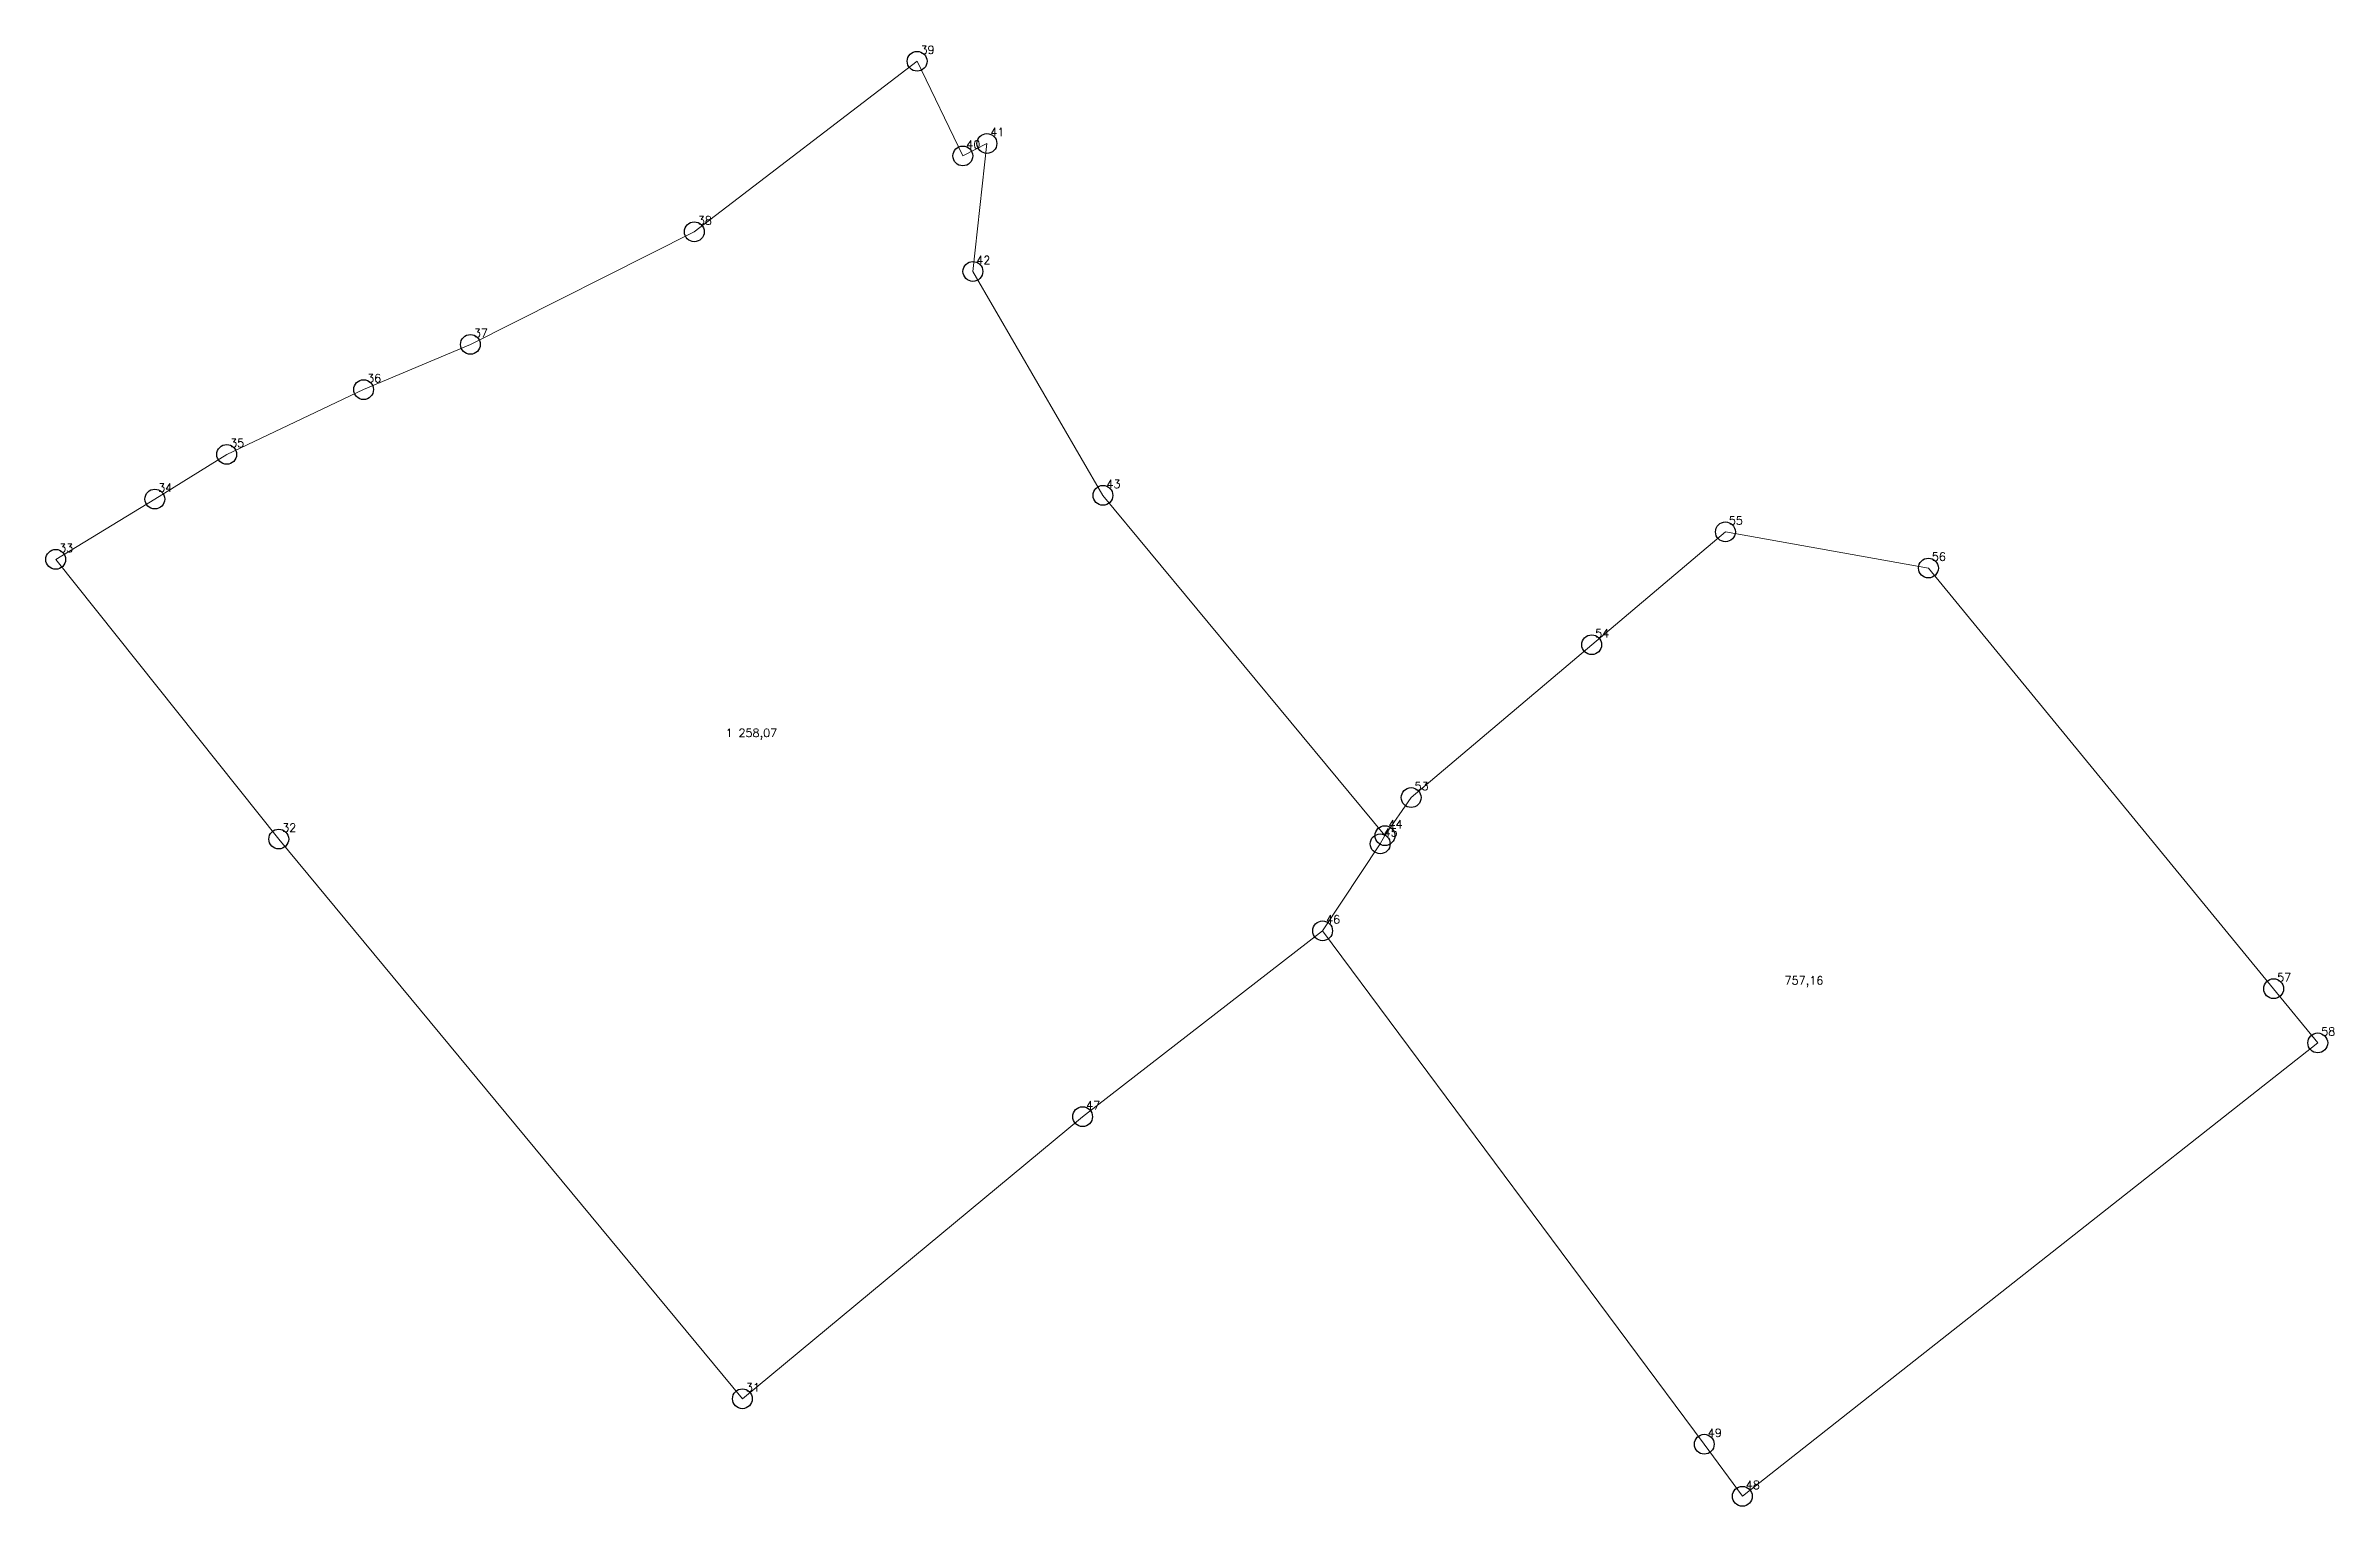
# Model space of a CAD drawing. Extents: x 1391578 to 1399811, y 355675 to 360827.
# Drawn here: x 1394237.9 to 1394324.5, y 359300.7 to 359355.9 of the extents above; entities that cross this region are included whole.
import ezdxf

# ---------------------------------------------------------------- set-up
doc = ezdxf.new("R2010")
doc.units = 0
doc.header["$PDMODE"] = 33
doc.header["$PDSIZE"] = 0.75
doc.layers.add('6 - утвержденные границы территорий окн', color=7, linetype='Continuous')
doc.styles.get("Standard").update_dxf_attribs({"font": 'simplex.shx'})

msp = doc.modelspace()

# ---------------------------------------------------------------- texts
at = {"layer": '6 - утвержденные границы территорий окн', "color": 7}
for s, p in [('39', (1394271.039, 359355.62)), ('41', (1394273.679, 359352.51)), ('40', (1394272.769, 359352.04)), ('38', (1394262.609, 359349.17)), ('42', (1394273.149, 359347.67)), ('37', (1394254.139, 359344.91)), ('36', (1394250.099, 359343.2)), ('35', (1394244.919, 359340.75)), ('34', (1394242.199, 359339.06)), ('43', (1394278.069, 359339.2)), ('55', (1394301.619, 359337.82)), ('33', (1394238.449, 359336.78)), ('56', (1394309.299, 359336.45)), ('54', (1394296.559, 359333.55)), ('1 258,07', (1394263.67, 359329.786)), ('53', (1394289.729, 359327.77)), ('32', (1394246.889, 359326.2)), ('45', (1394288.559, 359326.02)), ('44', (1394288.739, 359326.33)), ('46', (1394286.379, 359322.73)), ('757,16', (1394303.727, 359320.422)), ('57', (1394322.359, 359320.54)), ('58', (1394324.029, 359318.49)), ('47', (1394277.299, 359315.7)), ('31', (1394264.429, 359305.03)), ('49', (1394300.819, 359303.31)), ('48', (1394302.259, 359301.34))]:
    msp.add_text(s, height=0.3111, dxfattribs=at).set_placement(p)

# ---------------------------------------------------------------- linework, layer by layer
at = {"layer": '6 - утвержденные границы территорий окн', "color": 7, "lineweight": 20}
for points in [[(1394264.3, 359304.755), (1394246.76, 359325.925), (1394238.32, 359336.505), (1394242.07, 359338.785), (1394244.79, 359340.475), (1394249.97, 359342.925), (1394254.01, 359344.635), (1394262.48, 359348.895), (1394270.91, 359355.345), (1394272.64, 359351.765), (1394273.55, 359352.235), (1394273.02, 359347.395), (1394277.94, 359338.925), (1394288.61, 359326.055), (1394288.43, 359325.745), (1394286.25, 359322.455), (1394277.17, 359315.425), (1394264.3, 359304.755)], [(1394302.13, 359301.065), (1394300.69, 359303.035), (1394286.25, 359322.455), (1394288.43, 359325.745), (1394288.61, 359326.055), (1394289.6, 359327.495), (1394296.43, 359333.275), (1394301.49, 359337.545), (1394309.17, 359336.175), (1394322.23, 359320.265), (1394323.9, 359318.215), (1394302.13, 359301.065)]]:
    msp.add_lwpolyline(points, close=True, dxfattribs=at)
at = {"layer": '6 - утвержденные границы территорий окн'}
for p in [(1394270.91, 359355.345), (1394272.64, 359351.765), (1394273.55, 359352.235), (1394262.48, 359348.895), (1394273.02, 359347.395), (1394254.01, 359344.635), (1394249.97, 359342.925), (1394244.79, 359340.475), (1394242.07, 359338.785), (1394277.94, 359338.925), (1394301.49, 359337.545), (1394238.32, 359336.505), (1394309.17, 359336.175), (1394296.43, 359333.275), (1394289.6, 359327.495), (1394246.76, 359325.925), (1394288.43, 359325.745), (1394288.61, 359326.055), (1394286.25, 359322.455), (1394322.23, 359320.265), (1394323.9, 359318.215), (1394277.17, 359315.425), (1394264.3, 359304.755), (1394300.69, 359303.035), (1394302.13, 359301.065)]:
    msp.add_point(p, dxfattribs=at)

msp.set_redraw_order([(e.dxf.handle, doc.entitydb.next_handle()) for e in msp.query("TEXT MTEXT ATTDEF DIMENSION ARC_DIMENSION")])  # texts and dimensions are drawn at this point

doc.saveas('drawing.dxf')
